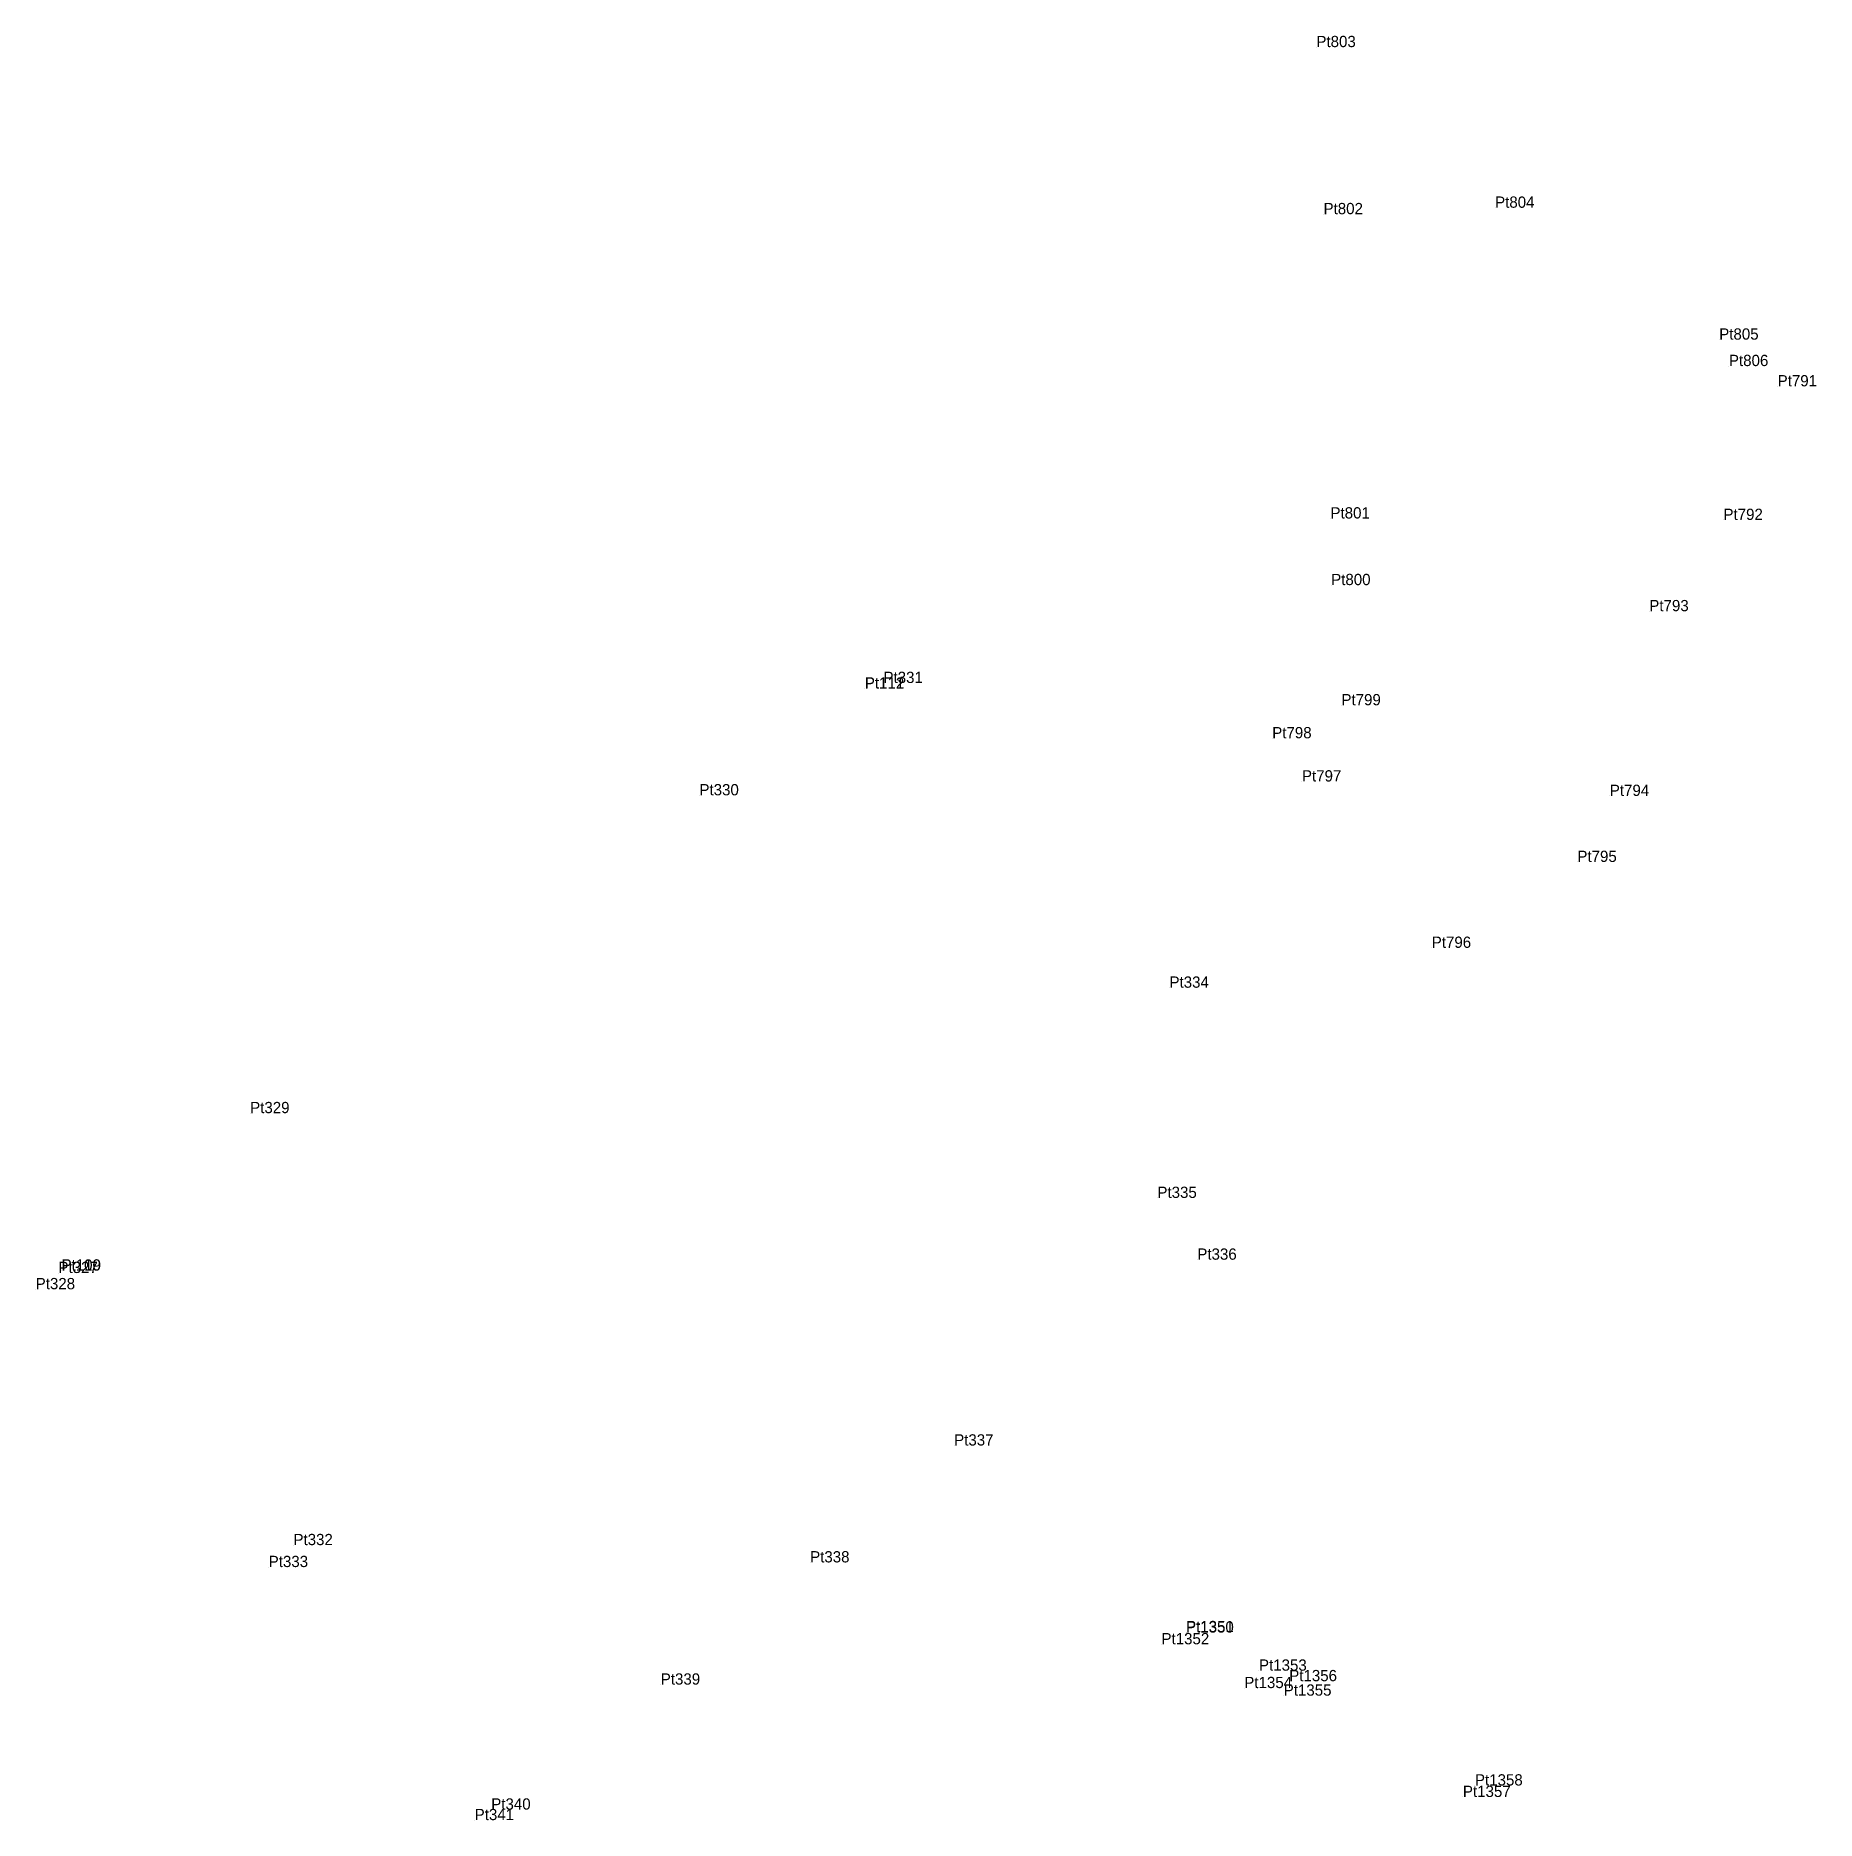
# Model space of a CAD drawing. Extents: x 0 to 667379, y 0 to 1854856.
# Drawn here: x 534308 to 534592.4, y 1851323.8 to 1851608.9 of the extents above; entities that cross this region are included whole.
import ezdxf

# ---------------------------------------------------------------- set-up
doc = ezdxf.new("R2010")
doc.units = 0
doc.layers.add('Level 12', color=7, linetype='Continuous')
doc.layers.add('Level 7', color=7, linetype='Continuous')

msp = doc.modelspace()

# ---------------------------------------------------------------- texts
at = {"layer": 'Level 12'}
for s, p in [('Pt803', (534512.557, 1851607.094)), ('Pt804', (534541.104, 1851581.43)), ('Pt802', (534513.699, 1851580.402)), ('Pt805', (534576.903, 1851560.362)), ('Pt806', (534578.456, 1851556.135)), ('Pt791', (534586.239, 1851552.897)), ('Pt801', (534514.803, 1851531.784)), ('Pt792', (534577.582, 1851531.551)), ('Pt800', (534514.915, 1851521.142)), ('Pt793', (534565.735, 1851516.968)), ('Pt112', (534440.413, 1851504.6)), ('Pt111', (534440.428, 1851504.627)), ('Pt331', (534443.403, 1851505.501)), ('Pt799', (534516.555, 1851501.94)), ('Pt798', (534505.501, 1851496.67)), ('Pt797', (534510.251, 1851489.767)), ('Pt330', (534414.004, 1851487.556)), ('Pt794', (534559.427, 1851487.459)), ('Pt795', (534554.245, 1851476.911)), ('Pt796', (534530.984, 1851463.188)), ('Pt334', (534489.089, 1851456.817)), ('Pt329', (534342.233, 1851436.777)), ('Pt335', (534487.157, 1851423.236)), ('Pt336', (534493.534, 1851413.363)), ('Pt327', (534311.606, 1851411.236)), ('Pt109', (534312.094, 1851411.624)), ('Pt110', (534312.104, 1851411.632)), ('Pt328', (534307.975, 1851408.649)), ('Pt337', (534454.69, 1851383.675)), ('Pt332', (534349.149, 1851367.762)), ('Pt333', (534345.196, 1851364.259)), ('Pt338', (534431.684, 1851365.002)), ('Pt1350', (534491.73, 1851353.791)), ('Pt1351', (534491.734, 1851353.866)), ('Pt1352', (534487.809, 1851351.923)), ('Pt1353', (534503.386, 1851347.703)), ('Pt339', (534407.825, 1851345.479)), ('Pt1354', (534501.039, 1851344.923)), ('Pt1356', (534508.217, 1851346.023)), ('Pt1355', (534507.341, 1851343.714)), ('Pt1357', (534535.963, 1851327.527)), ('Pt1358', (534537.886, 1851329.362)), ('Pt340', (534380.746, 1851325.51)), ('Pt341', (534378.1, 1851323.827))]:
    msp.add_text(s, height=1.8, dxfattribs=at).set_placement(p)

# ---------------------------------------------------------------- linework, layer by layer
at = {"layer": 'Level 7'}
for p, q in [((534512.557, 1851607.094), (534512.557, 1851607.094)), ((534513.699, 1851580.402), (534513.699, 1851580.402)), ((534541.104, 1851581.43), (534541.104, 1851581.43)), ((534576.903, 1851560.362), (534576.903, 1851560.362)), ((534578.456, 1851556.135), (534578.456, 1851556.135)), ((534586.239, 1851552.897), (534586.239, 1851552.897)), ((534514.803, 1851531.784), (534514.803, 1851531.784)), ((534577.582, 1851531.551), (534577.582, 1851531.551)), ((534514.915, 1851521.142), (534514.915, 1851521.142)), ((534565.735, 1851516.968), (534565.735, 1851516.968)), ((534443.403, 1851505.501), (534443.403, 1851505.501)), ((534440.413, 1851504.6), (534440.413, 1851504.6)), ((534440.428, 1851504.627), (534440.428, 1851504.627)), ((534516.555, 1851501.94), (534516.555, 1851501.94)), ((534505.501, 1851496.67), (534505.501, 1851496.67)), ((534510.251, 1851489.767), (534510.251, 1851489.767)), ((534414.004, 1851487.556), (534414.004, 1851487.556)), ((534559.427, 1851487.459), (534559.427, 1851487.459)), ((534554.245, 1851476.911), (534554.245, 1851476.911)), ((534530.984, 1851463.188), (534530.984, 1851463.188)), ((534489.089, 1851456.817), (534489.089, 1851456.817)), ((534342.233, 1851436.777), (534342.233, 1851436.777)), ((534487.157, 1851423.236), (534487.157, 1851423.236)), ((534312.094, 1851411.624), (534312.094, 1851411.624)), ((534312.104, 1851411.632), (534312.104, 1851411.632)), ((534493.534, 1851413.363), (534493.534, 1851413.363)), ((534307.975, 1851408.649), (534307.975, 1851408.649)), ((534311.606, 1851411.236), (534311.606, 1851411.236)), ((534454.69, 1851383.675), (534454.69, 1851383.675)), ((534349.149, 1851367.762), (534349.149, 1851367.762)), ((534345.196, 1851364.259), (534345.196, 1851364.259)), ((534431.684, 1851365.002), (534431.684, 1851365.002)), ((534487.809, 1851351.923), (534487.809, 1851351.923)), ((534491.73, 1851353.791), (534491.73, 1851353.791)), ((534491.734, 1851353.866), (534491.734, 1851353.866)), ((534503.386, 1851347.703), (534503.386, 1851347.703)), ((534508.217, 1851346.023), (534508.217, 1851346.023)), ((534407.825, 1851345.479), (534407.825, 1851345.479)), ((534501.039, 1851344.923), (534501.039, 1851344.923)), ((534507.341, 1851343.714), (534507.341, 1851343.714)), ((534537.886, 1851329.362), (534537.886, 1851329.362)), ((534535.963, 1851327.527), (534535.963, 1851327.527)), ((534378.1, 1851323.827), (534378.1, 1851323.827)), ((534380.746, 1851325.51), (534380.746, 1851325.51))]:
    msp.add_line(p, q, dxfattribs=at)

msp.set_redraw_order([(e.dxf.handle, doc.entitydb.next_handle()) for e in msp.query("TEXT MTEXT ATTDEF DIMENSION ARC_DIMENSION")])  # texts and dimensions are drawn at this point

doc.saveas('drawing.dxf')
